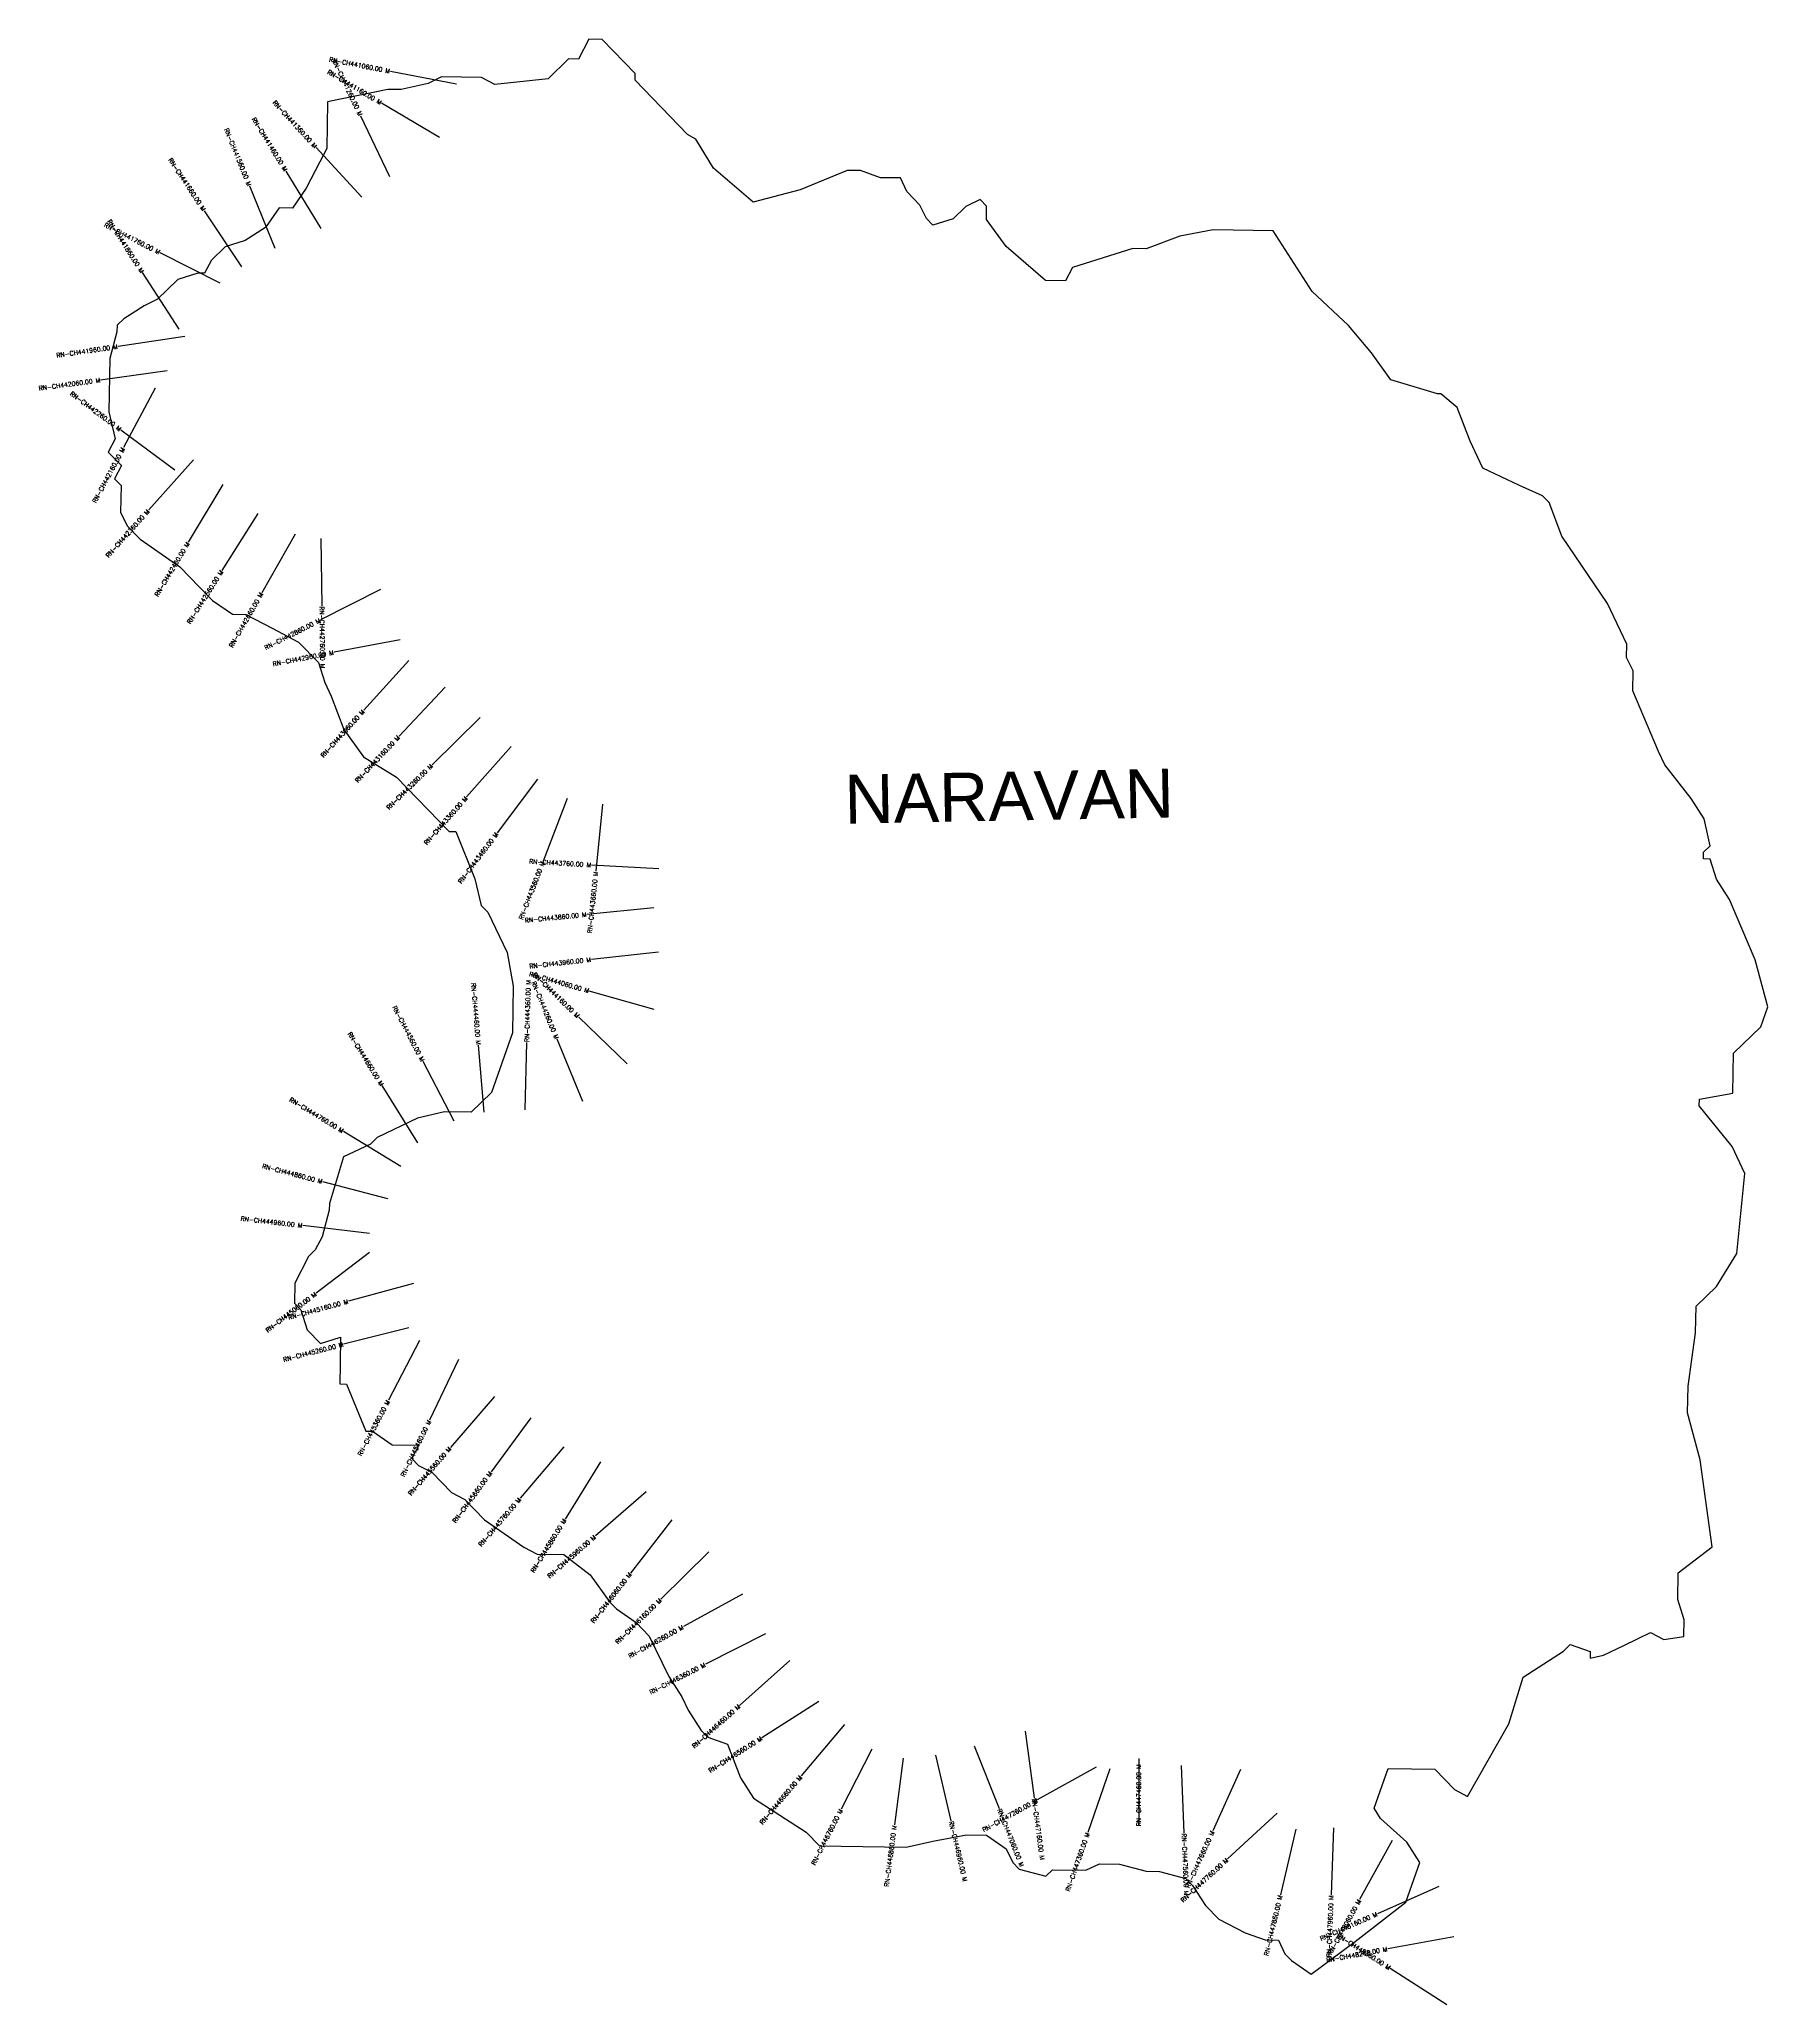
# Model space of a CAD drawing. Header units: metres. Extents: x 310086 to 313938, y 1915232 to 1919611.
import ezdxf
from ezdxf.enums import TextEntityAlignment as Align

# ---------------------------------------------------------------- set-up
doc = ezdxf.new("R2010")
doc.units = ezdxf.units.M
for name, color, linetype in [('CS', 134, 'Continuous'), ('CSMark', 6, 'Continuous'), ('VILLAGE BOUNDRY', 10, 'Continuous'), ('VILLAGE NAME', 250, 'Continuous')]:
    doc.layers.add(name, color=color, linetype=linetype)
doc.styles.get("Standard").update_dxf_attribs({"font": 'simplex.shx'})

msp = doc.modelspace()

# ---------------------------------------------------------------- linework, layer by layer
at = {"layer": 'CS'}
for p, q in [((311016, 1919510.7), (310868.8, 1919539.4)), ((310978, 1919391.7), (310849, 1919468.3)), ((310867.3, 1919304.3), (310802.9, 1919439.8)), ((310804.9, 1919259.4), (310703.3, 1919369.7)), ((310714.7, 1919189.4), (310636.2, 1919317.2)), ((310611.9, 1919144.6), (310555.2, 1919283.4)), ((310537.5, 1919104.1), (310454.3, 1919228.9)), ((310489.3, 1919067.2), (310355.5, 1919135)), ((310398, 1918965), (310316.6, 1919091)), ((310410.5, 1918948.4), (310262, 1918926.6)), ((310371.6, 1918871.9), (310223, 1918851.7)), ((310344.5, 1918833.5), (310273.9, 1918701.2)), ((310388.5, 1918650.7), (310268.2, 1918740.2)), ((310430.1, 1918674), (310330.1, 1918562.1)), ((310495.1, 1918618.9), (310418.2, 1918490.1)), ((310573.5, 1918554.2), (310493.3, 1918427.4)), ((310656.3, 1918508.2), (310582, 1918377.9)), ((310713.9, 1918498.4), (310716, 1918348.4)), ((310846.6, 1918385.1), (310712.9, 1918317.2)), ((310890.4, 1918273.1), (310743.1, 1918245)), ((310910.1, 1918227), (310809.4, 1918115.8)), ((310991.1, 1918167.1), (310888.1, 1918058)), ((311068.6, 1918099.7), (310961.7, 1917994.5)), ((311137.9, 1918035.1), (311038.6, 1917922.7)), ((311196.9, 1917962.7), (311106.7, 1917842.9)), ((311263, 1917919.4), (311209, 1917779.4)), ((311341.6, 1917906.5), (311326.7, 1917757.2)), ((311466.9, 1917762.3), (311317.1, 1917771.1)), ((311456.1, 1917675.4), (311306.8, 1917661)), ((311465.9, 1917576.8), (311316.8, 1917560.6)), ((311456.3, 1917449.2), (311312.1, 1917490.4)), ((311396.3, 1917328), (311288.5, 1917432.3)), ((311077.6, 1917220.2), (311065.1, 1917369.7)), ((311169.3, 1917225.7), (311172.9, 1917375.7)), ((311297.3, 1917244.3), (311240.2, 1917383)), ((311011.1, 1917200.6), (310941.5, 1917333.4)), ((310930.1, 1917152.3), (310850.7, 1917279.6)), ((310892.3, 1917099.5), (310764.1, 1917177.4)), ((310863, 1917027.4), (310717.9, 1917065.5)), ((310822.3, 1916950.5), (310673.3, 1916967.7)), ((310822.2, 1916908.1), (310703, 1916817.2)), ((310920, 1916839), (310775.3, 1916799.4)), ((310910, 1916740.4), (310764.6, 1916703.4)), ((310933.9, 1916711.6), (310864.3, 1916578.8)), ((311020.9, 1916669.8), (310956, 1916534.5)), ((311101, 1916586.8), (311002.5, 1916473.7)), ((311182, 1916539.6), (311093, 1916418.9)), ((311255.2, 1916474.6), (311157.9, 1916360.5)), ((311336.9, 1916441.6), (311257.9, 1916314.1)), ((311438.5, 1916375), (311325.5, 1916276.4)), ((311496.1, 1916312), (311403.9, 1916193.7)), ((311578.3, 1916240.9), (311471.5, 1916135.6)), ((311653.4, 1916147), (311522, 1916074.7)), ((311704.7, 1916058.6), (311571, 1915990.5)), ((311758.9, 1915998.9), (311647.1, 1915898.9)), ((311823.4, 1915907.2), (311696.7, 1915826.8)), ((311881, 1915856.3), (311784.2, 1915741.7)), ((312169.7, 1915808.6), (312225.2, 1915669.2)), ((312283.2, 1915841.2), (312303.2, 1915692.6)), ((311941.5, 1915801.6), (311873.5, 1915667.9)), ((312011.3, 1915781.5), (311992.2, 1915632.7)), ((312083.4, 1915788), (312118, 1915642)), ((312536.5, 1915780.6), (312536.5, 1915630.6)), ((312631.1, 1915764.7), (312637.4, 1915614.8)), ((312441.5, 1915761.3), (312310.5, 1915688.2)), ((312472.1, 1915757.9), (312423.2, 1915616)), ((312763.1, 1915756.3), (312701.6, 1915619.5)), ((312845, 1915658.5), (312734.7, 1915556.8)), ((312886.4, 1915622.8), (312852.3, 1915476.7)), ((312970.7, 1915626.4), (312965.3, 1915476.5)), ((313101.4, 1915597.6), (313028.9, 1915466.3)), ((313205.5, 1915495.4), (313068.4, 1915434.7)), ((313239.1, 1915383.2), (313091.5, 1915356.2)), ((313223.4, 1915232.1), (313097, 1915312.7))]:
    msp.add_line(p, q, dxfattribs=at)
at = {"layer": 'VILLAGE BOUNDRY'}
msp.add_lwpolyline([(313624.4, 1918263.5), (313581.3, 1918353.5), (313479.6, 1918503.9), (313451.1, 1918578.7), (313436.5, 1918593.9), (313384.8, 1918617), (313303.6, 1918655.6), (313274.9, 1918715.6), (313246.4, 1918790.4), (313209.7, 1918820.7), (313202.2, 1918820.9), (313098.6, 1918852.3), (313055, 1918912.5), (313003.9, 1918972.9), (312923.4, 1919048.6), (312836.3, 1919183.9), (312702.5, 1919186.1), (312627.9, 1919172.5), (312553, 1919144), (312523.3, 1919144.5), (312388.7, 1919102.1), (312373.4, 1919072.6), (312328.8, 1919073.3), (312240.8, 1919149.1), (312197.2, 1919209.3), (312197.6, 1919239.1), (312183, 1919254.2), (312151.4, 1919238.4), (312122.8, 1919210.6), (312077.9, 1919196.5), (312063.3, 1919211.6), (312048.9, 1919241.6), (312019.7, 1919271.8), (312005.3, 1919301.8), (311960.7, 1919302.5), (311916.3, 1919318.1), (311886.6, 1919318.6), (311781.7, 1919275.7), (311677.1, 1919247.7), (311589.2, 1919323.5), (311549.7, 1919388.2), (311530.9, 1919398.9), (311413.9, 1919519.8), (311414.1, 1919534.7), (311341, 1919610.3), (311311.3, 1919610.8), (311288.2, 1919566.5), (311265.9, 1919566.9), (311220.5, 1919523), (311101.4, 1919510.1), (311071.9, 1919525.5), (310982.6, 1919526.9), (310952.6, 1919512.5), (310892.9, 1919498.7), (310863.2, 1919499.2), (310728.8, 1919471.6), (310727.1, 1919367.5), (310711.7, 1919338), (310681, 1919279), (310650.6, 1919234.9), (310620.8, 1919235.4), (310590.3, 1919191.3), (310545.2, 1919162.3), (310500.4, 1919148.1), (310470.1, 1919118.9), (310454.8, 1919089.4), (310439.9, 1919089.7), (310395, 1919075.5), (310349.7, 1919031.6), (310319.7, 1919017.3), (310274.6, 1918988.2), (310259.5, 1918973.6), (310259.2, 1918958.7), (310243.4, 1918899.5), (310241.4, 1918780.5), (310255.3, 1918720.8), (310239.9, 1918691.3), (310269.2, 1918661.1), (310253.8, 1918631.6), (310268.4, 1918616.5), (310267.4, 1918557), (310281.9, 1918527), (310311.1, 1918496.8), (310399.3, 1918435.8), (310443.2, 1918390.5), (310472.5, 1918360.2), (310516.6, 1918329.7), (310546.3, 1918329.2), (310605.3, 1918298.5), (310664.3, 1918267.8), (310708.2, 1918222.4), (310722.3, 1918177.6), (310736.7, 1918147.6), (310765.2, 1918072.8), (310808.8, 1918012.5), (310882.5, 1917966.7), (310999.5, 1917845.7), (311014.3, 1917845.5), (311057.2, 1917740.7), (311071.1, 1917680.9), (311085.8, 1917665.8), (311128.9, 1917575.9), (311142.5, 1917501.3), (311140.8, 1917397.1), (311094, 1917264.1), (311048.6, 1917220.2), (310989.2, 1917221.2), (310929.4, 1917207.3), (310839.5, 1917164.1), (310824.4, 1917149.5), (310764.4, 1917120.7), (310732.9, 1917017.2), (310732.6, 1917002.3), (310716.8, 1916943), (310701.4, 1916913.5), (310686.3, 1916898.9), (310655.6, 1916839.9), (310654.9, 1916795.3), (310669.5, 1916780.2), (310683.6, 1916735.3), (310712.9, 1916705.1), (310757.7, 1916719.2), (310756.7, 1916659.7), (310756, 1916615.1), (310770.9, 1916614.9), (310813.8, 1916510), (310828.6, 1916509.8), (310872.8, 1916479.3), (310932.3, 1916478.3), (310916.9, 1916448.9), (310931.5, 1916433.7), (310961, 1916418.4), (311004.9, 1916373), (311034.4, 1916357.6), (311078.2, 1916312.3), (311166.5, 1916251.3), (311196, 1916236), (311255.5, 1916235), (311314.2, 1916189.4), (311357.9, 1916129.2), (311372.5, 1916114), (311416.6, 1916083.6), (311445.8, 1916053.3), (311474.6, 1915993.4), (311489, 1915963.4), (311518, 1915918.3), (311532.4, 1915888.3), (311561.4, 1915843.2), (311576, 1915828), (311620.4, 1915812.4), (311648.9, 1915737.6), (311677.9, 1915692.5), (311795.6, 1915616.2), (311824.9, 1915586), (312018.2, 1915582.8), (312077.9, 1915596.6), (312152.6, 1915610.3), (312197.2, 1915609.5), (312241.3, 1915579.1), (312255.7, 1915549.1), (312270.3, 1915533.9), (312329.5, 1915518.1), (312344.7, 1915532.7), (312419, 1915531.5), (312449, 1915545.9), (312493.6, 1915545.2), (312552.8, 1915529.3), (312582.6, 1915528.8), (312641.8, 1915512.9), (312656.4, 1915497.8), (312685.4, 1915452.7), (312714.7, 1915422.5), (312773.7, 1915391.8), (312818, 1915376.2), (312847.8, 1915375.7), (312862.2, 1915345.7), (312876.8, 1915330.6), (312920.9, 1915300.1), (313018.8, 1915372.8), (313131.8, 1915460.2), (313163.1, 1915548.9), (313134, 1915594), (313075.4, 1915647.1), (313060.9, 1915669.6), (313092.1, 1915758.4), (313196.2, 1915756.6), (313240.1, 1915711.3), (313269.6, 1915696), (313361.5, 1915858.1), (313393, 1915961.7), (313483.2, 1916019.7), (313498.3, 1916034.3), (313542.7, 1916018.7), (313542.4, 1916003.8), (313572.3, 1916010.8), (313617.3, 1916032.3), (313677.3, 1916061.1), (313706.8, 1916045.7), (313751.5, 1916052.4), (313752.1, 1916089.6), (313738, 1916134.5), (313739, 1916193.9), (313814.3, 1916252.2), (313787.8, 1916446), (313759.7, 1916550.6), (313760.7, 1916610.1), (313777.5, 1916728.8), (313778.5, 1916788.3), (313823.9, 1916832.2), (313869.7, 1916905.8), (313878.8, 1917002.3), (313887.5, 1917084), (313858.8, 1917144), (313785.9, 1917234.4), (313786.1, 1917249.3), (313860.7, 1917263), (313862.2, 1917352.2), (313922.7, 1917410.7), (313938.3, 1917455.1), (313910.3, 1917559.6), (313853, 1917694.5), (313824, 1917739.6), (313809.9, 1917784.4), (313795, 1917784.7), (313795.2, 1917799.5), (313810.4, 1917814.2), (313796.4, 1917873.9), (313767.5, 1917919), (313709.2, 1917994.4), (313694.8, 1918024.4), (313637.5, 1918159.2), (313638.3, 1918203.8), (313623.9, 1918233.8)], close=True, dxfattribs=at)

# ---------------------------------------------------------------- texts
at = {"layer": 'CSMark'}
for s, rotation, p in [('RN-CH441160.00 M', 329.3077, (310848.2, 1919468.8)), ('RN-CH441060.00 M', 348.9528, (310867.8, 1919539.6)), ('RN-CH441260.00 M', 295.4117, (310802.5, 1919440.7)), ('RN-CH441360.00 M', 312.6377, (310702.6, 1919370.5)), ('RN-CH441560.00 M', 292.223, (310554.8, 1919284.4)), ('RN-CH441460.00 M', 301.557, (310635.7, 1919318)), ('RN-CH441660.00 M', 303.6665, (310453.8, 1919229.8)), ('RN-CH441760.00 M', 333.1227, (310354.7, 1919135.5)), ('RN-CH441860.00 M', 302.8586, (310316.1, 1919091.8)), ('RN-CH441960.00 M', 8.3573, (310261.1, 1918926.4)), ('RN-CH442060.00 M', 7.752, (310222, 1918851.6)), ('RN-CH442260.00 M', 323.3594, (310267.4, 1918740.8)), ('RN-CH442160.00 M', 61.9086, (310273.4, 1918700.3)), ('RN-CH442360.00 M', 48.2075, (310329.4, 1918561.4)), ('RN-CH442460.00 M', 59.1771, (310417.7, 1918489.2)), ('RN-CH442560.00 M', 57.6787, (310492.8, 1918426.5)), ('RN-CH442660.00 M', 60.3431, (310581.5, 1918377)), ('RN-CH442860.00 M', 26.9278, (310712, 1918316.8)), ('RN-CH442960.00 M', 10.8088, (310742.1, 1918244.8)), ('RN-CH443060.00 M', 47.8254, (310808.7, 1918115.1)), ('RN-CH443160.00 M', 46.6401, (310887.4, 1918057.3)), ('RN-CH443260.00 M', 44.528, (310961, 1917993.8)), ('RN-CH443360.00 M', 48.5699, (311037.9, 1917921.9)), ('RN-CH443460.00 M', 53.0314, (311106.1, 1917842.1)), ('RN-CH443560.00 M', 68.933, (311208.7, 1917778.5)), ('RN-CH443760.00 M', 356.6314, (311316.1, 1917771.2)), ('RN-CH443660.00 M', 84.2929, (311326.6, 1917756.3)), ('RN-CH443860.00 M', 5.5187, (311305.8, 1917660.9)), ('RN-CH443960.00 M', 6.2326, (311315.8, 1917560.5)), ('RN-CH444060.00 M', 344.0455, (311311.1, 1917490.7)), ('RN-CH444160.00 M', 315.9537, (311287.8, 1917433)), ('RN-CH444460.00 M', 274.7544, (311065.1, 1917370.7)), ('RN-CH444260.00 M', 292.3679, (311239.8, 1917383.9)), ('RN-CH444560.00 M', 297.662, (310941, 1917334.3)), ('RN-CH444660.00 M', 301.942, (310850.2, 1917280.4)), ('RN-CH444760.00 M', 328.7214, (310763.2, 1917177.9)), ('RN-CH444860.00 M', 345.3027, (310716.9, 1917065.7)), ('RN-CH444960.00 M', 353.4138, (310672.3, 1916967.8)), ('RN-CH445060.00 M', 37.3214, (310702.2, 1916816.6)), ('RN-CH445160.00 M', 15.3224, (310774.3, 1916799.1)), ('RN-CH445260.00 M', 14.2898, (310763.7, 1916703.1)), ('RN-CH445360.00 M', 62.3423, (310863.8, 1916577.9)), ('RN-CH445460.00 M', 64.3713, (310955.6, 1916533.6)), ('RN-CH445560.00 M', 48.9619, (311001.9, 1916472.9)), ('RN-CH445660.00 M', 53.5858, (311092.4, 1916418.1)), ('RN-CH445760.00 M', 49.5574, (311157.3, 1916359.7)), ('RN-CH445860.00 M', 58.2316, (311257.4, 1916313.2)), ('RN-CH445960.00 M', 41.0706, (311324.7, 1916275.8)), ('RN-CH446060.00 M', 52.0854, (311403.3, 1916192.9)), ('RN-CH446160.00 M', 44.5896, (311470.8, 1916134.9)), ('RN-CH446260.00 M', 28.8373, (311521.1, 1916074.2)), ('RN-CH446360.00 M', 27.0058, (311570.1, 1915990)), ('RN-CH446460.00 M', 41.8275, (311646.3, 1915898.2)), ('RN-CH446560.00 M', 32.3875, (311695.8, 1915826.3)), ('RN-CH446660.00 M', 49.8135, (311783.5, 1915740.9)), ('RN-CH447260.00 M', 29.1724, (312309.7, 1915687.7)), ('RN-CH446760.00 M', 63.0554, (311873.1, 1915667)), ('RN-CH446860.00 M', 82.6657, (311992, 1915631.7)), ('RN-CH447360.00 M', 70.9845, (312422.9, 1915615.1)), ('RN-CH447660.00 M', 65.8199, (312701.2, 1915618.6)), ('RN-CH447760.00 M', 42.6651, (312733.9, 1915556.2)), ('RN-CH447860.00 M', 76.8734, (312852.1, 1915475.7)), ('RN-CH447960.00 M', 87.9284, (312965.3, 1915475.5)), ('RN-CH448060.00 M', 61.0883, (313028.4, 1915465.4)), ('RN-CH448160.00 M', 23.8882, (313067.5, 1915434.3)), ('RN-CH448360.00 M', 327.4703, (313096.1, 1915313.3)), ('RN-CH448260.00 M', 10.3953, (313090.6, 1915356))]:
    msp.add_text(s, height=10, rotation=rotation, dxfattribs=at).set_placement(p, align=Align.MIDDLE_RIGHT)
for s, rotation, p in [('RN-CH442760.00 M', 270.7966, (310716, 1918347.4)), ('RN-CH444360.00 M', 88.6325, (311172.9, 1917376.7)), ('RN-CH447460.00 M', 90, (312536.5, 1915629.6)), ('RN-CH447160.00 M', 277.6751, (312303.3, 1915691.6)), ('RN-CH446960.00 M', 283.3151, (312118.2, 1915641)), ('RN-CH447060.00 M', 291.7224, (312225.6, 1915668.3)), ('RN-CH447560.00 M', 272.4008, (312637.4, 1915613.8))]:
    msp.add_text(s, height=10, rotation=rotation, dxfattribs=at).set_placement(p, align=Align.MIDDLE_LEFT)
at = {"layer": 'VILLAGE NAME', "insert": (311879.5, 1917971.9), "char_height": 108.748, "attachment_point": 1, "rotation": 1.1028}
msp.add_mtext_dynamic_manual_height_columns('{\\fArial|b0|i0|c0|p34;NARAVAN}', width=1571.314, gutter_width=543.7, heights=[0], dxfattribs=at)

doc.saveas('drawing.dxf')
